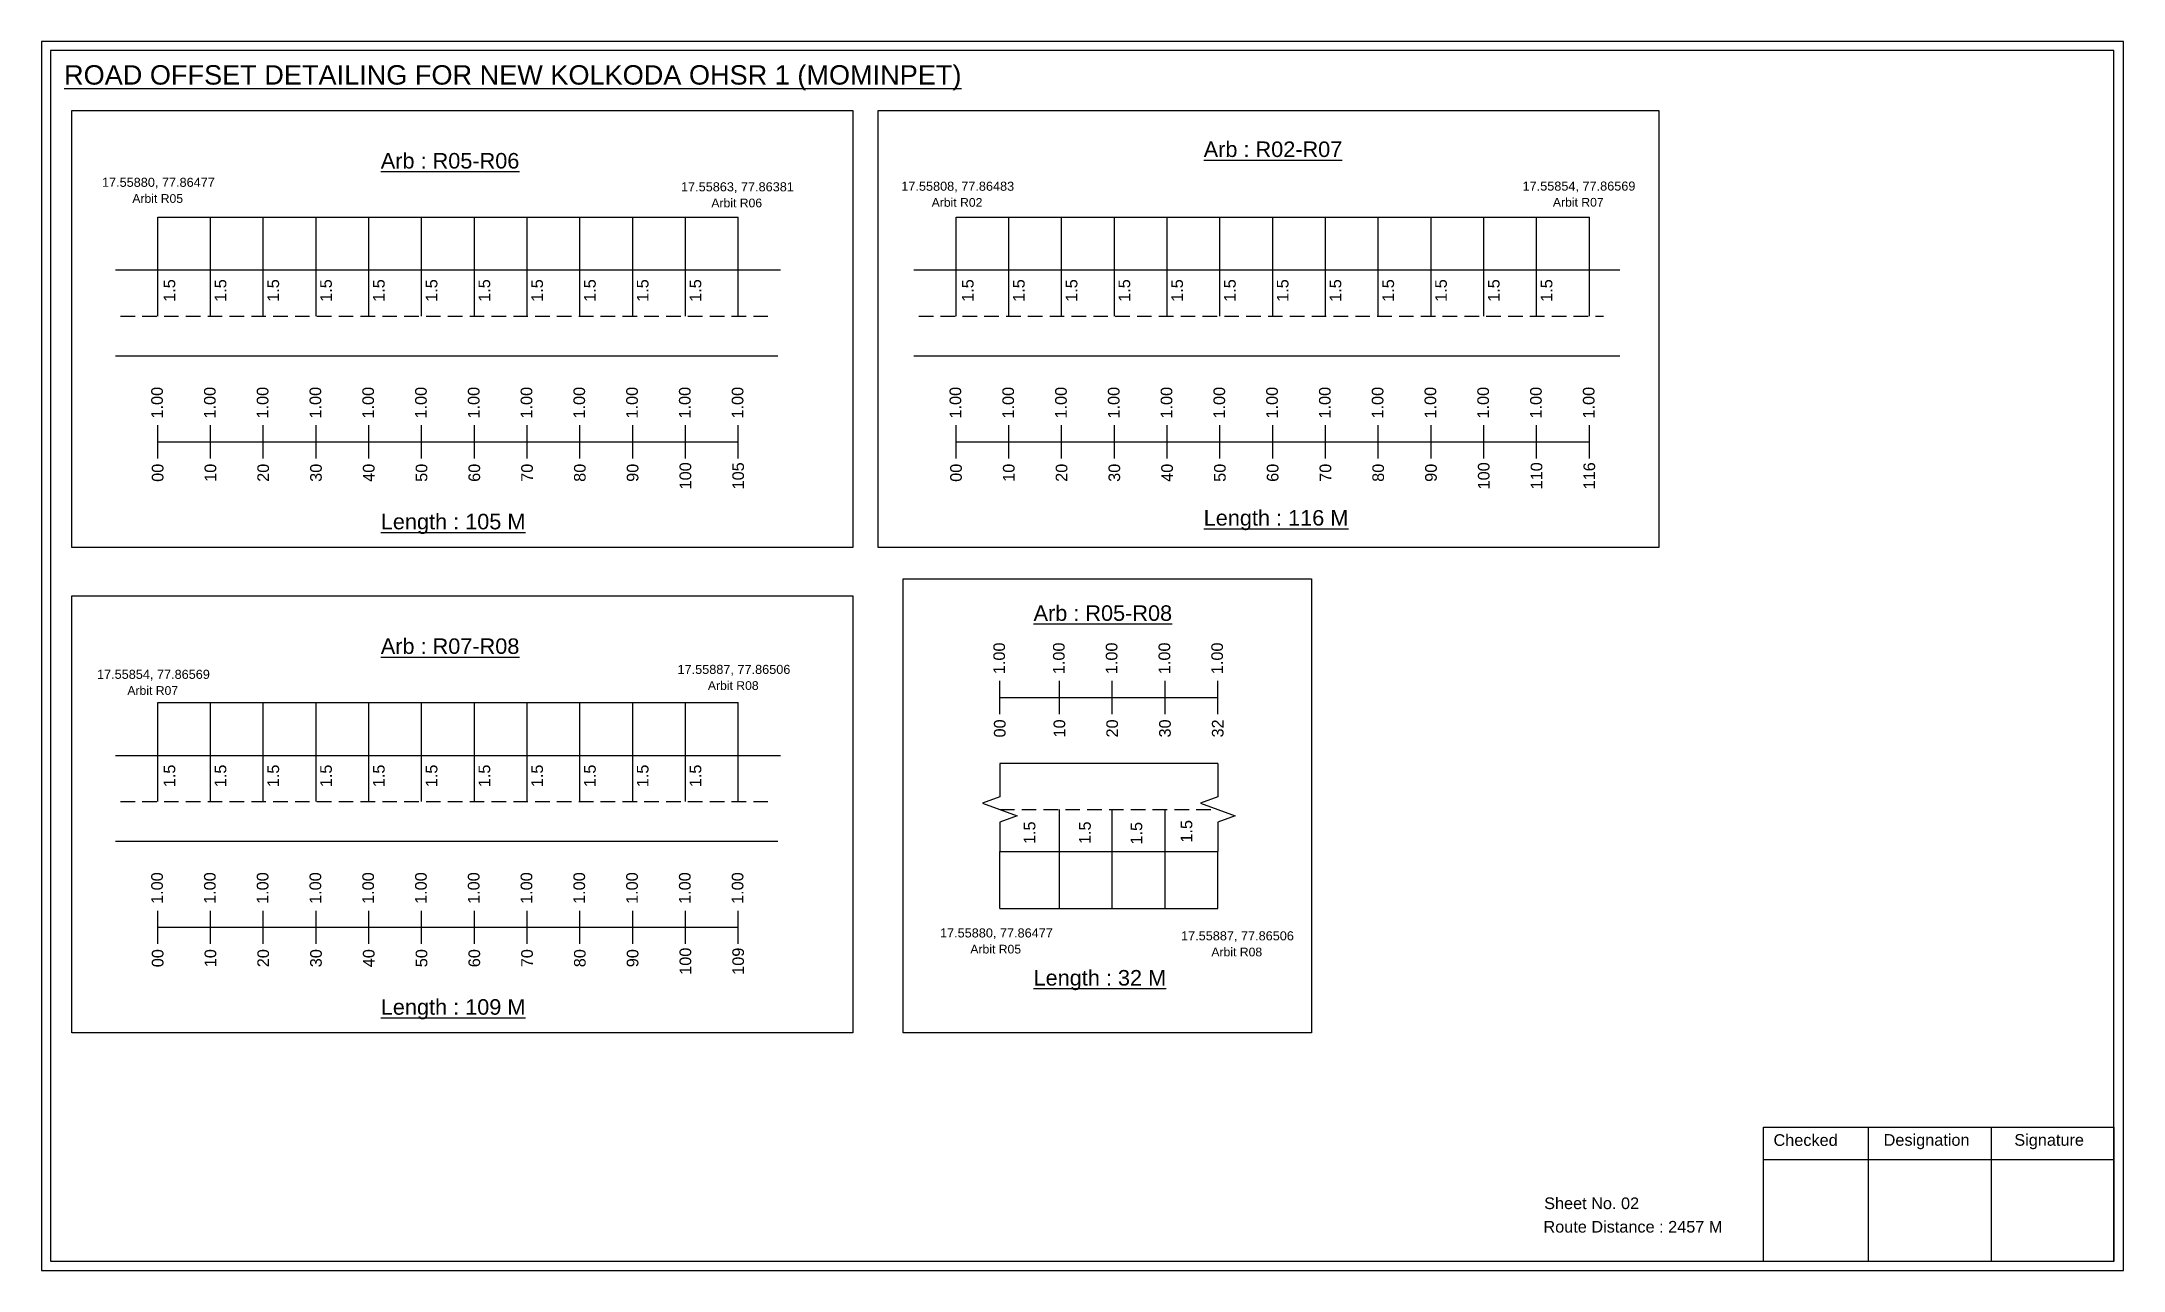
# Model space of a CAD drawing. Header units: inches. Extents: x -117 to 51867, y -12715 to 3423.
# Drawn here: x 728 to 1264, y -2006 to -1690 of the extents above; entities that cross this region are included whole.
import ezdxf

# ---------------------------------------------------------------- set-up
doc = ezdxf.new("R2010")
doc.units = ezdxf.units.IN
doc.header["$MEASUREMENT"] = 0
doc.linetypes.add('DASHED2', pattern=[0.375, 0.25, -0.125])
doc.layers.add('PDF_Geometry', color=7, linetype='Continuous')
doc.layers.add('PDF_Text', color=5, linetype='Continuous')
doc.styles.add('PDF Arial', font='arial.ttf')
doc.styles.get("Standard").update_dxf_attribs({"font": 'arial.ttf'})

msp = doc.modelspace()

# ---------------------------------------------------------------- texts
at = {"color": 242, "true_color": 0xcd2027}
for s, height, p in [('%%UROAD OFFSET DETAILING FOR NEW KOLKODA OHSR 1 (MOMINPET)', 5, (733.77, -1700.59)), ('%%UArb : R02-R07', 4, (1027.47, -1719.25)), ('%%UArb : R05-R06', 4, (815.4, -1722.22)), ('%%ULength : 105 M', 4, (815.4, -1815.22)), ('%%ULength : 116 M', 4, (1027.47, -1814.25)), ('%%UArb : R05-R08', 4, (983.62, -1838.81)), ('%%UArb : R07-R08', 4, (815.4, -1847.33)), ('%%ULength : 32 M', 4, (983.62, -1932.81)), ('%%ULength : 109 M', 4, (815.4, -1940.33))]:
    msp.add_text(s, height=height, dxfattribs=at).set_placement(p)
at = {"color": 5}
for s, height, p in [('17.55880, 77.86477', 2.34, (743.55, -1726.94)), ('17.55863, 77.86381', 2.34, (892.77, -1728.1)), ('17.55808, 77.86483', 2.34, (949.54, -1727.95)), ('17.55854, 77.86569', 2.34, (1109.64, -1727.92)), ('Arbit R05', 2.246, (751.37, -1731.07)), ('Arbit R06', 2.246, (900.59, -1732.22)), ('Arbit R02', 2.246, (957.36, -1732.08)), ('Arbit R07', 2.246, (1117.46, -1732.04)), ('17.55887, 77.86506', 2.34, (891.87, -1852.49)), ('17.55854, 77.86569', 2.34, (742.27, -1853.76)), ('Arbit R07', 2.246, (750.09, -1857.89)), ('Arbit R08', 2.246, (899.69, -1856.61)), ('17.55880, 77.86477', 2.34, (959.51, -1920.42)), ('17.55887, 77.86506', 2.34, (1021.63, -1921.16)), ('Arbit R05', 2.246, (967.33, -1924.55)), ('Arbit R08', 2.246, (1029.45, -1925.28))]:
    msp.add_text(s, height=height, dxfattribs=at).set_placement(p)
for p in [(762.43, -1756.58), (775.59, -1756.58), (789.19, -1756.58), (802.79, -1756.58), (816.39, -1756.58), (829.99, -1756.58), (843.59, -1756.58), (857.19, -1756.58), (870.79, -1756.58), (884.39, -1756.58), (897.99, -1756.58), (968.16, -1756.58), (981.32, -1756.58), (994.92, -1756.58), (1008.52, -1756.58), (1022.12, -1756.58), (1035.72, -1756.58), (1049.32, -1756.58), (1062.92, -1756.58), (1076.52, -1756.58), (1090.12, -1756.58), (1103.72, -1756.58), (1117.32, -1756.58), (762.43, -1881.69), (775.59, -1881.69), (789.19, -1881.69), (802.79, -1881.69), (816.39, -1881.69), (829.99, -1881.69), (843.59, -1881.69), (857.19, -1881.69), (870.79, -1881.69), (884.39, -1881.69), (897.99, -1881.69), (984.09, -1896.34), (998.36, -1896.34), (1011.63, -1896.47), (1024.52, -1895.97)]:
    msp.add_text('1.5', height=3, rotation=90).set_placement(p)
at = {"color": 217, "true_color": 0x93278f}
for s, p in [('1.00', (759.24, -1786.66)), ('1.00', (772.84, -1786.66)), ('1.00', (786.44, -1786.66)), ('1.00', (800.04, -1786.66)), ('1.00', (813.64, -1786.66)), ('1.00', (827.24, -1786.66)), ('1.00', (840.84, -1786.66)), ('1.00', (854.44, -1786.66)), ('1.00', (868.04, -1786.66)), ('1.00', (881.64, -1786.66)), ('1.00', (895.24, -1786.66)), ('1.00', (908.84, -1786.66)), ('1.00', (964.98, -1786.66)), ('1.00', (978.58, -1786.66)), ('1.00', (992.18, -1786.66)), ('1.00', (1005.78, -1786.66)), ('1.00', (1019.38, -1786.66)), ('1.00', (1032.98, -1786.66)), ('1.00', (1046.58, -1786.66)), ('1.00', (1060.18, -1786.66)), ('1.00', (1073.78, -1786.66)), ('1.00', (1087.38, -1786.66)), ('1.00', (1100.98, -1786.66)), ('1.00', (1114.58, -1786.66)), ('1.00', (1128.18, -1786.65)), ('00', (759.39, -1802.98)), ('10', (772.99, -1802.98)), ('20', (786.59, -1802.98)), ('30', (800.19, -1802.98)), ('40', (813.79, -1802.98)), ('50', (827.39, -1802.98)), ('60', (840.99, -1802.98)), ('70', (854.59, -1802.98)), ('80', (868.19, -1802.98)), ('90', (881.79, -1802.98)), ('100', (895.39, -1804.93)), ('105', (908.99, -1804.93)), ('00', (965.13, -1802.98)), ('10', (978.73, -1802.98)), ('20', (992.33, -1802.98)), ('30', (1005.93, -1802.98)), ('40', (1019.53, -1802.98)), ('50', (1033.13, -1802.98)), ('60', (1046.73, -1802.98)), ('70', (1060.33, -1802.98)), ('80', (1073.93, -1802.98)), ('90', (1087.53, -1802.98)), ('100', (1101.13, -1804.93)), ('110', (1114.73, -1804.93)), ('116', (1128.33, -1804.93)), ('1.00', (976.26, -1852.55)), ('1.00', (991.63, -1852.55)), ('1.00', (1005.23, -1852.55)), ('1.00', (1018.83, -1852.55)), ('1.00', (1032.43, -1852.55)), ('00', (976.41, -1868.87)), ('10', (991.78, -1868.87)), ('20', (1005.38, -1868.87)), ('30', (1018.98, -1868.87)), ('32', (1032.58, -1868.87)), ('1.00', (759.24, -1911.77)), ('1.00', (772.84, -1911.77)), ('1.00', (786.44, -1911.77)), ('1.00', (800.04, -1911.77)), ('1.00', (813.64, -1911.77)), ('1.00', (827.24, -1911.77)), ('1.00', (840.84, -1911.77)), ('1.00', (854.44, -1911.77)), ('1.00', (868.04, -1911.77)), ('1.00', (881.64, -1911.77)), ('1.00', (895.24, -1911.77)), ('1.00', (908.84, -1911.77)), ('00', (759.39, -1928.09)), ('10', (772.99, -1928.09)), ('20', (786.59, -1928.09)), ('30', (800.19, -1928.09)), ('40', (813.79, -1928.09)), ('50', (827.39, -1928.09)), ('60', (840.99, -1928.09)), ('70', (854.59, -1928.09)), ('80', (868.19, -1928.09)), ('90', (881.79, -1928.09)), ('100', (895.39, -1930.04)), ('109', (908.99, -1930.04))]:
    msp.add_text(s, height=3, rotation=90, dxfattribs=at).set_placement(p)
for s, p in [('Sheet No. 02', (1115.21, -1990.43)), ('Route Distance : 2457 M', (1115.02, -1996.48))]:
    msp.add_text(s, height=3).set_placement(p)
at = {"layer": 'PDF_Text', "color": 7, "attachment_point": 7, "style": 'PDF Arial'}
for s, insert, char_height in [('Checked', (1174.31, -1974.18), 3.001), ('Designation', (1202.69, -1975.01), 3.0006), ('Signature', (1236.37, -1975.01), 3.001)]:
    msp.add_mtext(s, dxfattribs=dict(at, insert=insert, char_height=char_height))

# ---------------------------------------------------------------- linework, layer by layer
at = {"color": 5}
for p, q in [((757.92, -1734.72), (907.52, -1734.72)), ((963.65, -1734.72), (1126.85, -1734.72)), ((757.92, -1859.83), (907.52, -1859.83)), ((974.94, -1912.98), (1031.11, -1912.98))]:
    msp.add_line(p, q, dxfattribs=at)
for p, q in [((757.92, -1760.25), (757.92, -1734.72)), ((771.52, -1760.25), (771.52, -1734.72)), ((785.12, -1760.25), (785.12, -1734.72)), ((798.72, -1760.25), (798.72, -1734.72)), ((812.32, -1760.25), (812.32, -1734.72)), ((825.92, -1760.25), (825.92, -1734.72)), ((839.52, -1760.25), (839.52, -1734.72)), ((853.12, -1760.25), (853.12, -1734.72)), ((866.72, -1760.25), (866.72, -1734.72)), ((880.32, -1760.25), (880.32, -1734.72)), ((893.92, -1760.25), (893.92, -1734.72)), ((907.52, -1760.25), (907.52, -1734.72)), ((963.65, -1760.25), (963.65, -1734.72)), ((977.25, -1760.25), (977.25, -1734.72)), ((990.85, -1760.25), (990.85, -1734.72)), ((1004.45, -1760.25), (1004.45, -1734.72)), ((1018.05, -1760.25), (1018.05, -1734.72)), ((1031.65, -1760.25), (1031.65, -1734.72)), ((1045.25, -1760.25), (1045.25, -1734.72)), ((1058.85, -1760.25), (1058.85, -1734.72)), ((1072.45, -1760.25), (1072.45, -1734.72)), ((1086.05, -1760.25), (1086.05, -1734.72)), ((1099.65, -1760.25), (1099.65, -1734.72)), ((1113.25, -1760.25), (1113.25, -1734.72)), ((1126.85, -1760.25), (1126.85, -1734.72)), ((747.04, -1748.37), (918.4, -1748.37)), ((952.77, -1748.37), (1134.68, -1748.37)), ((917.7, -1770.56), (747.04, -1770.56)), ((1134.68, -1770.56), (952.77, -1770.56)), ((757.92, -1885.36), (757.92, -1859.83)), ((771.52, -1885.36), (771.52, -1859.83)), ((785.12, -1885.36), (785.12, -1859.83)), ((798.72, -1885.36), (798.72, -1859.83)), ((812.32, -1885.36), (812.32, -1859.83)), ((825.92, -1885.36), (825.92, -1859.83)), ((839.52, -1885.36), (839.52, -1859.83)), ((853.12, -1885.36), (853.12, -1859.83)), ((866.72, -1885.36), (866.72, -1859.83)), ((880.32, -1885.36), (880.32, -1859.83)), ((893.92, -1885.36), (893.92, -1859.83)), ((907.52, -1885.36), (907.52, -1859.83)), ((747.04, -1873.48), (918.4, -1873.48)), ((1031.11, -1875.57), (974.94, -1875.57)), ((990.31, -1912.98), (990.31, -1887.45)), ((1003.91, -1912.98), (1003.91, -1887.45)), ((1017.51, -1912.98), (1017.51, -1887.45)), ((917.7, -1895.67), (747.04, -1895.67)), ((974.94, -1898.25), (1031.11, -1898.25)), ((974.94, -1912.98), (974.94, -1898.25)), ((1031.11, -1912.98), (1031.11, -1898.25))]:
    msp.add_line(p, q)
at = {"linetype": 'DASHED2', "ltscale": 15}
for p, q in [((748.31, -1760.25), (915.91, -1760.25)), ((954.05, -1760.25), (1130.46, -1760.25)), ((748.31, -1885.36), (915.91, -1885.36)), ((974.94, -1887.45), (1031.11, -1887.45))]:
    msp.add_line(p, q, dxfattribs=at)
at = {"color": 217, "true_color": 0x93278f}
for p, q in [((757.92, -1796.95), (757.92, -1788.39)), ((771.52, -1796.95), (771.52, -1788.39)), ((785.12, -1796.95), (785.12, -1788.39)), ((798.72, -1796.95), (798.72, -1788.39)), ((812.32, -1796.95), (812.32, -1788.39)), ((825.92, -1796.95), (825.92, -1788.39)), ((839.52, -1796.95), (839.52, -1788.39)), ((853.12, -1796.95), (853.12, -1788.39)), ((866.72, -1796.95), (866.72, -1788.39)), ((880.32, -1796.95), (880.32, -1788.39)), ((893.92, -1796.95), (893.92, -1788.39)), ((907.52, -1796.95), (907.52, -1788.39)), ((963.65, -1796.95), (963.65, -1788.39)), ((977.25, -1796.95), (977.25, -1788.39)), ((990.85, -1796.95), (990.85, -1788.39)), ((1004.45, -1796.95), (1004.45, -1788.39)), ((1018.05, -1796.95), (1018.05, -1788.39)), ((1031.65, -1796.95), (1031.65, -1788.39)), ((1045.25, -1796.95), (1045.25, -1788.39)), ((1058.85, -1796.95), (1058.85, -1788.39)), ((1072.45, -1796.95), (1072.45, -1788.39)), ((1086.05, -1796.95), (1086.05, -1788.39)), ((1099.65, -1796.95), (1099.65, -1788.39)), ((1113.25, -1796.95), (1113.25, -1788.39)), ((1126.85, -1796.95), (1126.85, -1788.39)), ((757.92, -1792.68), (907.52, -1792.65)), ((963.65, -1792.68), (1126.85, -1792.65)), ((974.94, -1862.84), (974.94, -1854.29)), ((990.31, -1862.84), (990.31, -1854.29)), ((1003.91, -1862.84), (1003.91, -1854.29)), ((1017.51, -1862.84), (1017.51, -1854.29)), ((1031.11, -1862.84), (1031.11, -1854.29)), ((974.94, -1858.57), (1031.11, -1858.57)), ((757.92, -1922.06), (757.92, -1913.51)), ((771.52, -1922.06), (771.52, -1913.51)), ((785.12, -1922.06), (785.12, -1913.51)), ((798.72, -1922.06), (798.72, -1913.51)), ((812.32, -1922.06), (812.32, -1913.51)), ((825.92, -1922.06), (825.92, -1913.51)), ((839.52, -1922.06), (839.52, -1913.51)), ((853.12, -1922.06), (853.12, -1913.51)), ((866.72, -1922.06), (866.72, -1913.51)), ((880.32, -1922.06), (880.32, -1913.51)), ((893.92, -1922.06), (893.92, -1913.51)), ((907.52, -1922.06), (907.52, -1913.51)), ((757.92, -1917.79), (907.52, -1917.76))]:
    msp.add_line(p, q, dxfattribs=at)
for points in [[(735.82, -1707.23), (937.06, -1707.23), (937.06, -1819.91), (735.82, -1819.91)], [(943.56, -1707.23), (1144.8, -1707.23), (1144.8, -1819.91), (943.56, -1819.91)], [(950.04, -1828.01), (1055.21, -1828.01), (1055.21, -1945.03), (950.04, -1945.03)], [(735.82, -1832.35), (937.06, -1832.35), (937.06, -1945.03), (735.82, -1945.03)]]:
    msp.add_lwpolyline(points, close=True)
at = {"linetype": 'Continuous'}
for points in [[(974.94, -1875.57), (974.94, -1884.18), (970.44, -1885.81), (979.43, -1889.09), (974.94, -1890.72), (974.94, -1898.25)], [(1031.11, -1875.57), (1031.11, -1884.18), (1026.61, -1885.81), (1035.6, -1889.09), (1031.11, -1890.72), (1031.11, -1898.25)], [(1031.11, -1875.57), (1031.11, -1884.18), (1026.61, -1885.81), (1035.6, -1889.09), (1031.11, -1890.72), (1031.11, -1898.25)]]:
    msp.add_lwpolyline(points, dxfattribs=at)
at = {"layer": 'PDF_Geometry'}
for points in [[(728, -1689.51), (728, -2006.22), (1264.47, -2006.22), (1264.47, -1689.51)], [(730.32, -1691.84), (730.32, -2003.81), (1262.05, -2003.81), (1262.05, -1691.84)]]:
    msp.add_lwpolyline(points, close=True, dxfattribs=at)
at = {"layer": 'PDF_Geometry', "color": 242, "true_color": 0xcc1f26}
msp.add_lwpolyline([(1262.05, -2003.9), (1171.71, -2003.9), (1171.71, -1969.29), (1262.05, -1969.29)], close=True, dxfattribs=at)
for points in [[(1198.69, -1969.29), (1198.69, -2003.9)], [(1230.42, -1969.29), (1230.42, -2003.9)], [(1171.71, -1977.66), (1262.05, -1977.66)]]:
    msp.add_lwpolyline(points, dxfattribs=at)

msp.set_redraw_order([(e.dxf.handle, doc.entitydb.next_handle()) for e in msp.query("TEXT MTEXT ATTDEF DIMENSION ARC_DIMENSION")])  # texts and dimensions are drawn at this point

doc.saveas('drawing.dxf')
